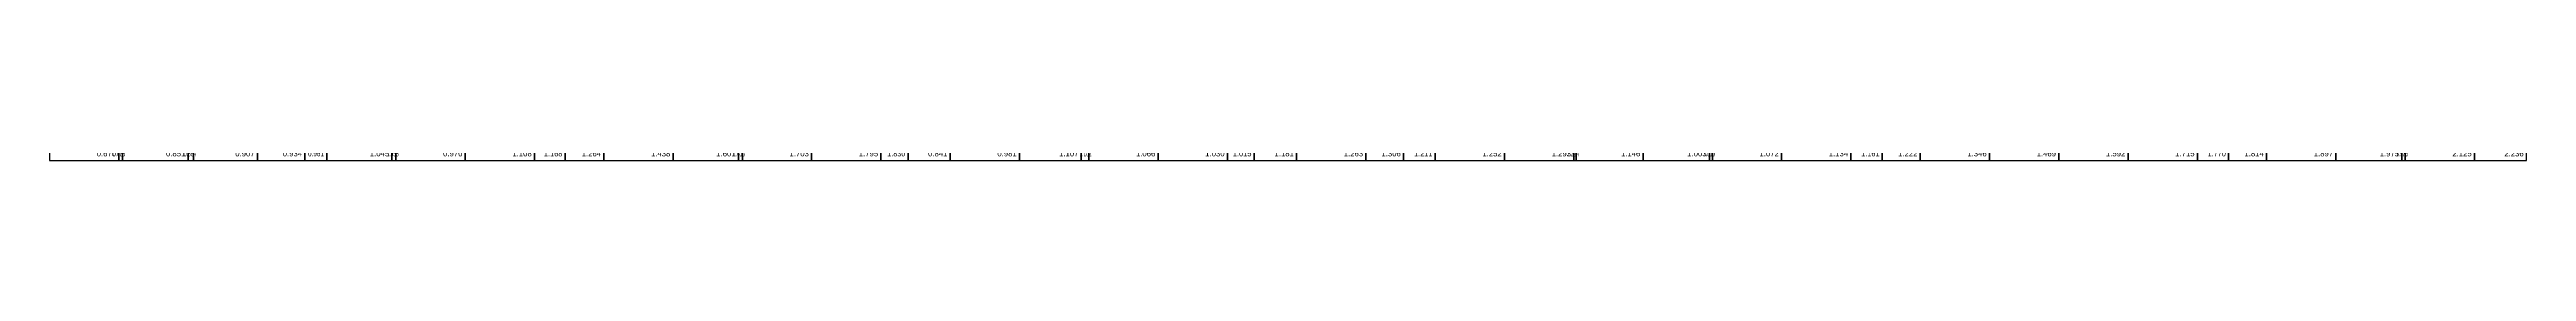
# Model space of a CAD drawing. Extents: x -160 to 364724, y -100 to 7353297.
# Drawn here: x 360206 to 360921, y 7351321 to 7351321 of the extents above; entities that cross this region are included whole.
import ezdxf
from ezdxf.enums import TextEntityAlignment as Align

# ---------------------------------------------------------------- set-up
doc = ezdxf.new("R2010")
doc.units = 0
doc.header["$LTSCALE"] = 5
doc.layers.add('PS_PERFIL_COTA_LIN', color=7, linetype='Continuous')
doc.layers.add('PS_PERFIL_COTA_TXT', color=5, linetype='Continuous')
doc.styles.get("Standard").update_dxf_attribs({"font": 'arial.ttf'})

msp = doc.modelspace()

# ---------------------------------------------------------------- linework, layer by layer
at = {"layer": 'PS_PERFIL_COTA_LIN', "linetype": 'Continuous'}
for points in [[(360205.815, 7351325.019), (360205.815, 7351321.019), (360225.815, 7351321.019), (360225.815, 7351325.019)], [(360225.815, 7351325.019), (360225.815, 7351321.019), (360226.845, 7351321.019), (360226.845, 7351325.019)], [(360226.845, 7351325.019), (360226.845, 7351321.019), (360245.815, 7351321.019), (360245.815, 7351325.019)], [(360245.815, 7351325.019), (360245.815, 7351321.019), (360247.324, 7351321.019), (360247.324, 7351325.019)], [(360247.324, 7351325.019), (360247.324, 7351321.019), (360265.815, 7351321.019), (360265.815, 7351325.019)], [(360265.815, 7351325.019), (360265.815, 7351321.019), (360279.528, 7351321.019), (360279.528, 7351325.019)], [(360279.528, 7351325.019), (360279.528, 7351321.019), (360285.815, 7351321.019), (360285.815, 7351325.019)], [(360285.815, 7351325.019), (360285.815, 7351321.019), (360304.657, 7351321.019), (360304.657, 7351325.019)], [(360304.657, 7351325.019), (360304.657, 7351321.019), (360305.815, 7351321.019), (360305.815, 7351325.019)], [(360305.815, 7351325.019), (360305.815, 7351321.019), (360325.815, 7351321.019), (360325.815, 7351325.019)], [(360325.815, 7351325.019), (360325.815, 7351321.019), (360345.815, 7351321.019), (360345.815, 7351325.019)], [(360345.815, 7351325.019), (360345.815, 7351321.019), (360354.659, 7351321.019), (360354.659, 7351325.019)], [(360354.659, 7351325.019), (360354.659, 7351321.019), (360365.815, 7351321.019), (360365.815, 7351325.019)], [(360365.815, 7351325.019), (360365.815, 7351321.019), (360385.815, 7351321.019), (360385.815, 7351325.019)], [(360385.815, 7351325.019), (360385.815, 7351321.019), (360404.659, 7351321.019), (360404.659, 7351325.019)], [(360404.659, 7351325.019), (360404.659, 7351321.019), (360405.815, 7351321.019), (360405.815, 7351325.019)], [(360405.815, 7351325.019), (360405.815, 7351321.019), (360425.815, 7351321.019), (360425.815, 7351325.019)], [(360425.815, 7351325.019), (360425.815, 7351321.019), (360445.815, 7351321.019), (360445.815, 7351325.019)], [(360445.815, 7351325.019), (360445.815, 7351321.019), (360453.634, 7351321.019), (360453.634, 7351325.019)], [(360453.634, 7351325.019), (360453.634, 7351321.019), (360465.815, 7351321.019), (360465.815, 7351325.019)], [(360465.815, 7351325.019), (360465.815, 7351321.019), (360485.815, 7351321.019), (360485.815, 7351325.019)], [(360485.815, 7351325.019), (360485.815, 7351321.019), (360503.634, 7351321.019), (360503.634, 7351325.019)], [(360503.634, 7351325.019), (360503.634, 7351321.019), (360505.815, 7351321.019), (360505.815, 7351325.019)], [(360505.815, 7351325.019), (360505.815, 7351321.019), (360525.815, 7351321.019), (360525.815, 7351325.019)], [(360525.815, 7351325.019), (360525.815, 7351321.019), (360545.815, 7351321.019), (360545.815, 7351325.019)], [(360545.815, 7351325.019), (360545.815, 7351321.019), (360553.58, 7351321.019), (360553.58, 7351325.019)], [(360553.58, 7351325.019), (360553.58, 7351321.019), (360565.815, 7351321.019), (360565.815, 7351325.019)], [(360565.815, 7351325.019), (360565.815, 7351321.019), (360585.815, 7351321.019), (360585.815, 7351325.019)], [(360585.815, 7351325.019), (360585.815, 7351321.019), (360596.687, 7351321.019), (360596.687, 7351325.019)], [(360596.687, 7351325.019), (360596.687, 7351321.019), (360605.815, 7351321.019), (360605.815, 7351325.019)], [(360605.815, 7351325.019), (360605.815, 7351321.019), (360625.815, 7351321.019), (360625.815, 7351325.019)], [(360625.815, 7351325.019), (360625.815, 7351321.019), (360645.815, 7351321.019), (360645.815, 7351325.019)], [(360645.815, 7351325.019), (360645.815, 7351321.019), (360646.499, 7351321.019), (360646.499, 7351325.019)], [(360646.499, 7351325.019), (360646.499, 7351321.019), (360665.815, 7351321.019), (360665.815, 7351325.019)], [(360665.815, 7351325.019), (360665.815, 7351321.019), (360684.947, 7351321.019), (360684.947, 7351325.019)], [(360684.947, 7351325.019), (360684.947, 7351321.019), (360685.815, 7351321.019), (360685.815, 7351325.019)], [(360685.815, 7351325.019), (360685.815, 7351321.019), (360705.815, 7351321.019), (360705.815, 7351325.019)], [(360705.815, 7351325.019), (360705.815, 7351321.019), (360725.815, 7351321.019), (360725.815, 7351325.019)], [(360725.815, 7351325.019), (360725.815, 7351321.019), (360734.879, 7351321.019), (360734.879, 7351325.019)], [(360734.879, 7351325.019), (360734.879, 7351321.019), (360745.815, 7351321.019), (360745.815, 7351325.019)], [(360745.815, 7351325.019), (360745.815, 7351321.019), (360765.815, 7351321.019), (360765.815, 7351325.019)], [(360765.815, 7351325.019), (360765.815, 7351321.019), (360785.815, 7351321.019), (360785.815, 7351325.019)], [(360785.815, 7351325.019), (360785.815, 7351321.019), (360805.815, 7351321.019), (360805.815, 7351325.019)], [(360805.815, 7351325.019), (360805.815, 7351321.019), (360825.815, 7351321.019), (360825.815, 7351325.019)], [(360825.815, 7351325.019), (360825.815, 7351321.019), (360834.843, 7351321.019), (360834.843, 7351325.019)], [(360834.843, 7351325.019), (360834.843, 7351321.019), (360845.815, 7351321.019), (360845.815, 7351325.019)], [(360845.815, 7351325.019), (360845.815, 7351321.019), (360865.815, 7351321.019), (360865.815, 7351325.019)], [(360865.815, 7351325.019), (360865.815, 7351321.019), (360884.841, 7351321.019), (360884.841, 7351325.019)], [(360884.841, 7351325.019), (360884.841, 7351321.019), (360885.815, 7351321.019), (360885.815, 7351325.019)], [(360885.815, 7351325.019), (360885.815, 7351321.019), (360905.815, 7351321.019), (360905.815, 7351325.019)], [(360905.815, 7351325.019), (360905.815, 7351321.019), (360920.823, 7351321.019), (360920.823, 7351325.019)]]:
    msp.add_lwpolyline(points, close=True, dxfattribs=at)
for points in [[(360205.815, 7351321.019), (360225.815, 7351321.019)], [(360225.815, 7351321.019), (360226.845, 7351321.019)], [(360245.815, 7351321.019), (360247.324, 7351321.019)], [(360265.815, 7351321.019), (360279.528, 7351321.019)], [(360285.815, 7351321.019), (360304.657, 7351321.019)], [(360325.815, 7351321.019), (360345.815, 7351321.019)], [(360345.815, 7351321.019), (360354.659, 7351321.019)], [(360365.815, 7351321.019), (360385.815, 7351321.019)], [(360385.815, 7351321.019), (360404.659, 7351321.019)], [(360405.815, 7351321.019), (360425.815, 7351321.019)], [(360425.815, 7351321.019), (360445.815, 7351321.019)], [(360445.815, 7351321.019), (360453.634, 7351321.019)], [(360465.815, 7351321.019), (360485.815, 7351321.019)], [(360485.815, 7351321.019), (360503.634, 7351321.019)], [(360505.815, 7351321.019), (360525.815, 7351321.019)], [(360525.815, 7351321.019), (360545.815, 7351321.019)], [(360545.815, 7351321.019), (360553.58, 7351321.019)], [(360565.815, 7351321.019), (360585.815, 7351321.019)], [(360585.815, 7351321.019), (360596.687, 7351321.019)], [(360605.815, 7351321.019), (360625.815, 7351321.019)], [(360625.815, 7351321.019), (360645.815, 7351321.019)], [(360645.815, 7351321.019), (360646.499, 7351321.019)], [(360665.815, 7351321.019), (360684.947, 7351321.019)], [(360685.815, 7351321.019), (360705.815, 7351321.019)], [(360705.815, 7351321.019), (360725.815, 7351321.019)], [(360725.815, 7351321.019), (360734.879, 7351321.019)], [(360745.815, 7351321.019), (360765.815, 7351321.019)], [(360765.815, 7351321.019), (360785.815, 7351321.019)], [(360785.815, 7351321.019), (360805.815, 7351321.019)], [(360805.815, 7351321.019), (360825.815, 7351321.019)], [(360825.815, 7351321.019), (360834.843, 7351321.019)], [(360845.815, 7351321.019), (360865.815, 7351321.019)], [(360865.815, 7351321.019), (360884.841, 7351321.019)], [(360885.815, 7351321.019), (360905.815, 7351321.019)], [(360905.815, 7351321.019), (360920.823, 7351321.019)]]:
    msp.add_lwpolyline(points, dxfattribs=at)

# ---------------------------------------------------------------- texts
at = {"layer": 'PS_PERFIL_COTA_TXT'}
for s, p in [('0.670', (360225.015, 7351323.019)), ('0.851', (360245.015, 7351323.019)), ('0.907', (360265.015, 7351323.019)), ('0.934', (360278.728, 7351323.019)), ('1.045', (360303.857, 7351323.019)), ('0.970', (360325.015, 7351323.019)), ('1.108', (360345.015, 7351323.019)), ('1.264', (360365.015, 7351323.019)), ('1.438', (360385.015, 7351323.019)), ('1.601', (360403.859, 7351323.019)), ('1.703', (360425.015, 7351323.019)), ('1.795', (360445.015, 7351323.019)), ('0.841', (360465.015, 7351323.019)), ('0.981', (360485.015, 7351323.019)), ('1.107', (360502.834, 7351323.019)), ('1.066', (360525.015, 7351323.019)), ('1.030', (360545.015, 7351323.019)), ('1.181', (360565.015, 7351323.019)), ('1.263', (360585.015, 7351323.019)), ('1.306', (360595.887, 7351323.019)), ('1.252', (360625.015, 7351323.019)), ('1.293', (360645.015, 7351323.019)), ('1.146', (360665.015, 7351323.019)), ('1.003', (360684.147, 7351323.019)), ('1.072', (360705.015, 7351323.019)), ('1.134', (360725.015, 7351323.019)), ('1.222', (360745.015, 7351323.019)), ('1.346', (360765.015, 7351323.019)), ('1.469', (360785.015, 7351323.019)), ('1.592', (360805.015, 7351323.019)), ('1.715', (360825.015, 7351323.019)), ('1.814', (360845.015, 7351323.019)), ('1.897', (360865.015, 7351323.019)), ('1.975', (360884.041, 7351323.019)), ('2.125', (360905.015, 7351323.019)), ('2.236', (360920.023, 7351323.019))]:
    msp.add_text(s, height=1.6, dxfattribs=at).set_placement(p, align=Align.MIDDLE_RIGHT)
for s, width, p in [('0.683', 0.5, (360227.645, 7351323.019)), ('0.864', 0.5, (360248.124, 7351323.019)), ('0.961', 0.654862, (360285.015, 7351323.019)), ('1.058', 0.5, (360306.615, 7351323.019)), ('1.168', 0.921283, (360353.859, 7351323.019)), ('1.610', 0.5, (360406.615, 7351323.019)), ('1.830', 0.814578, (360452.834, 7351323.019)), ('1.102', 0.5, (360506.615, 7351323.019)), ('1.015', 0.808897, (360552.78, 7351323.019)), ('1.211', 0.95078, (360605.015, 7351323.019)), ('1.294', 0.5, (360647.299, 7351323.019)), ('1.010', 0.5, (360686.615, 7351323.019)), ('1.161', 0.944225, (360734.079, 7351323.019)), ('1.770', 0.940424, (360834.043, 7351323.019)), ('1.976', 0.5, (360886.615, 7351323.019))]:
    msp.add_text(s, height=1.6, dxfattribs=dict(at, width=width)).set_placement(p, align=Align.MIDDLE_RIGHT)

doc.saveas('drawing.dxf')
